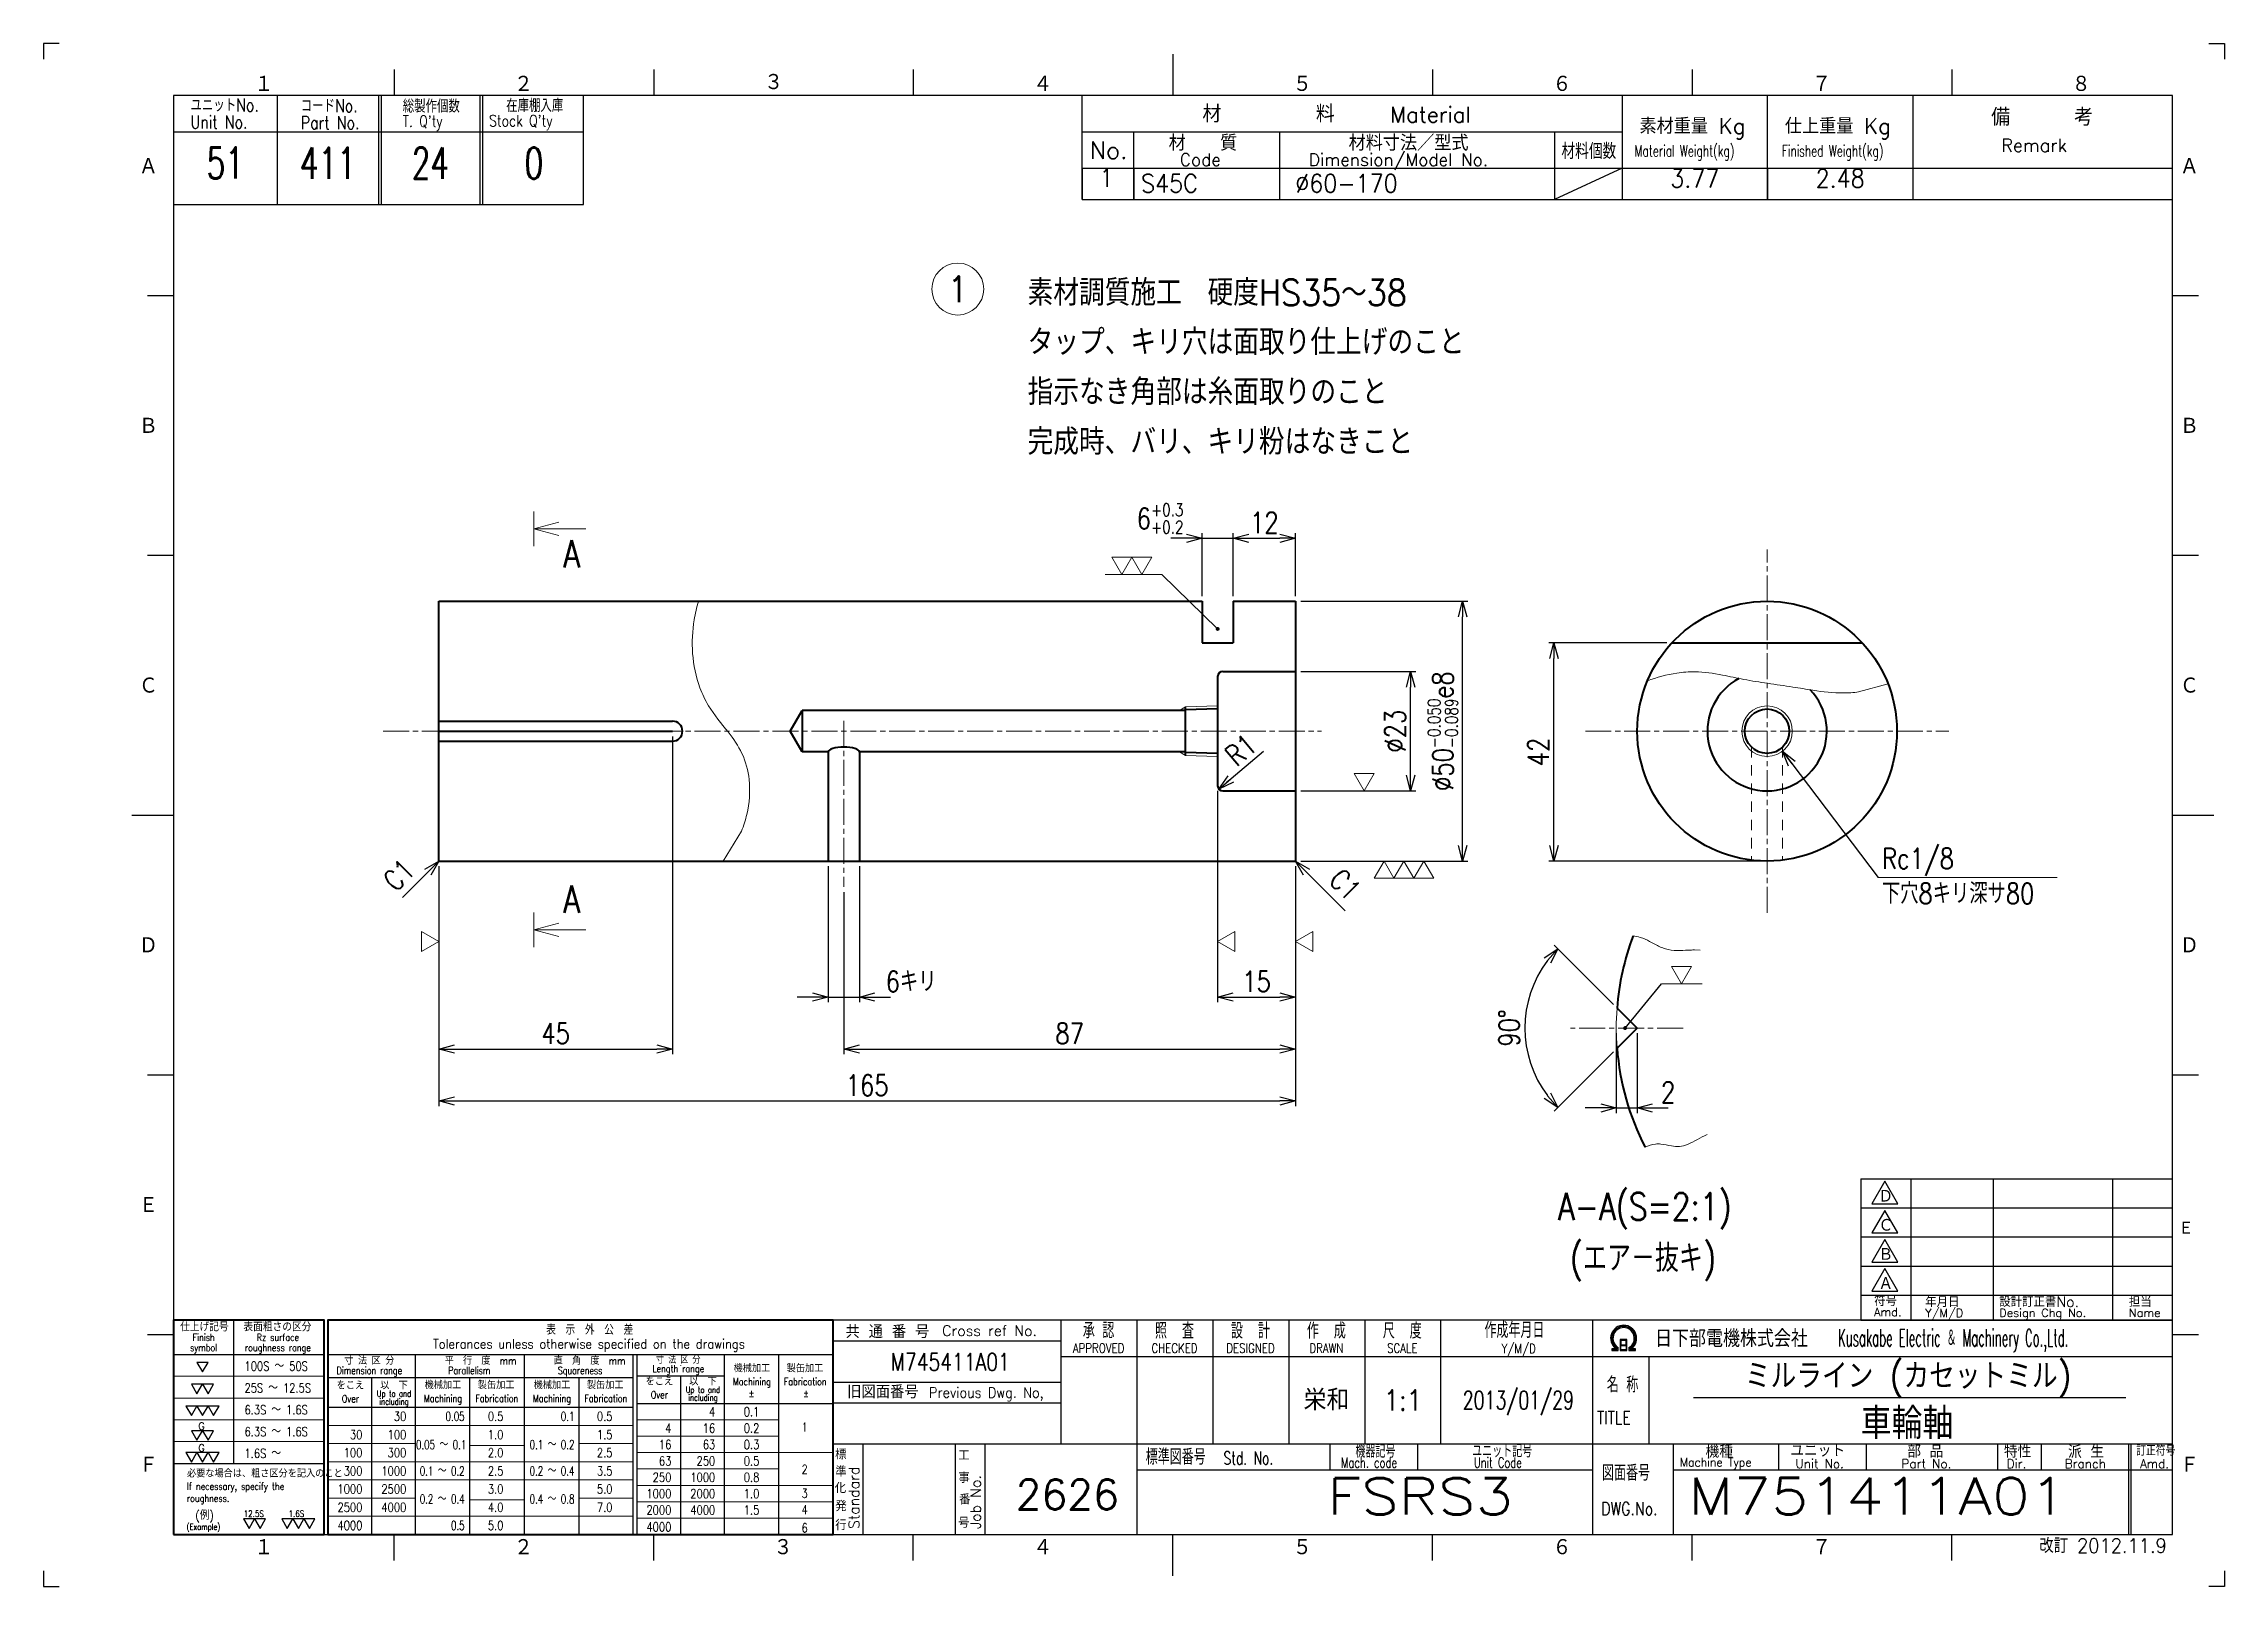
# Model space of a CAD drawing. Header units: millimetres. Extents: x 0 to 420, y 0 to 297.
import ezdxf
from ezdxf.enums import TextEntityAlignment as Align

# ---------------------------------------------------------------- set-up
doc = ezdxf.new("R2010")
doc.units = ezdxf.units.MM
doc.linetypes.add('GEN7A', pattern=[7.5, 5, -0.75, 1, -0.75])
doc.linetypes.add('HIDDEN2', pattern=[3.5, 2, -1.5])
doc.layers.get('0').update_dxf_attribs({"lineweight": 20})
doc.layers.get('DEFPOINTS').update_dxf_attribs({"color": 253})
for name, color, linetype, lineweight in [('2', 5, 'Continuous', 40), ('3A', 6, 'HIDDEN2', 20), ('4', 3, 'Continuous', 13), ('5', 3, 'Continuous', 13), ('6', 7, 'Continuous', 50), ('7A', 4, 'GEN7A', 13), ('8', 1, 'Continuous', 13)]:
    doc.layers.add(name, color=color, linetype=linetype, lineweight=lineweight)
doc.layers.add('RAHM2', color=1, linetype='Continuous')
doc.layers.add('RAHM3', color=52, linetype='Continuous')
doc.styles.add('DIMENSION', font='romans.shx', dxfattribs={"width": 0.8, "bigfont": 'extfont2.shx'})
doc.styles.get("Standard").update_dxf_attribs({"font": 'romans.shx', "width": 0.8, "bigfont": 'extfont2.shx'})
doc.dimstyles.new('GEN-ISO$0', dxfattribs={"dimtxt": 4, "dimasz": 3, "dimexe": 1, "dimexo": 1, "dimgap": 1, "dimtad": 3, "dimrnd": 0.01, "dimdsep": 46, "dimtxsty": 'Standard', "dimblk": 'OPEN30', "dimcen": 0, "dimclrt": 7, "dimazin": 2, "dimtp": 0.1, "dimtm": 0.1, "dimtfac": 0.6, "dimtmove": 2, "dimatfit": 3, "dimldrblk": 'OPEN30', "dimfxl": 1, "dimarcsym": 0})
doc.dimstyles.new('GEN-ISO$2', dxfattribs={"dimtxt": 4, "dimasz": 3, "dimexe": 1, "dimexo": 1, "dimgap": 1, "dimtad": 3, "dimrnd": 0.01, "dimdsep": 46, "dimtxsty": 'Standard', "dimblk": 'OPEN30', "dimcen": 0, "dimclrt": 7, "dimazin": 2, "dimtp": 0.1, "dimtm": 0.1, "dimtfac": 0.6, "dimtmove": 2, "dimatfit": 3, "dimldrblk": 'OPEN30', "dimfxl": 1, "dimarcsym": 0})
doc.dimstyles.new('GEN-ISO$4', dxfattribs={"dimtxt": 4, "dimasz": 3, "dimexe": 1, "dimexo": 1, "dimgap": 1, "dimtad": 1, "dimtoh": 1, "dimrnd": 0.01, "dimdsep": 46, "dimtxsty": 'Standard', "dimblk": 'OPEN30', "dimcen": 0, "dimclrt": 7, "dimazin": 2, "dimtp": 0.1, "dimtm": 0.1, "dimtfac": 0.6, "dimtofl": 0, "dimtmove": 0, "dimatfit": 2, "dimldrblk": 'OPEN30', "dimfxl": 1, "dimarcsym": 0})
doc.dimstyles.new('GEN-ISO$7', dxfattribs={"dimtxt": 4, "dimasz": 3, "dimexe": 1, "dimexo": 1, "dimgap": 1, "dimtad": 3, "dimrnd": 0.01, "dimdsep": 46, "dimtxsty": 'Standard', "dimblk": 'OPEN30', "dimcen": 0, "dimclrt": 7, "dimazin": 2, "dimtp": 0.1, "dimtm": 0.1, "dimtfac": 0.6, "dimtmove": 2, "dimatfit": 3, "dimldrblk": 'OPEN30', "dimfxl": 1, "dimarcsym": 0})

msp = doc.modelspace()

# ---------------------------------------------------------------- texts
at = {"layer": '6'}
for s, height, width, p in [('素材調質施工\u3000硬度HS35～38', 5, 0.9, (189.516, 246.564)), ('A', 5.25, 0.8, (100.072, 196.162)), ('Rc1/8', 4, 0.8, (354.052, 138.132)), ('A', 5.25, 0.8, (100.072, 129.655)), ('下穴8キリ深サ80', 4, 0.8, (354.052, 131.4)), ('A-A(S=2:1)', 5.25, 0.8, (291.626, 70.521)), ('(エア－抜キ)', 5.25, 0.8, (293.955, 60.548))]:
    msp.add_text(s, height=height, dxfattribs=dict(at, width=width)).set_placement(p)
at = {"layer": '6', "width": 0.8}
for rotation, p in [(45, (67.837, 133.532)), (315, (247.261, 135.66))]:
    msp.add_text('C1', height=4, rotation=rotation, dxfattribs=at).set_placement(p)

# ---------------------------------------------------------------- blocks, each defined once
blk = doc.blocks.new('1A3ブヒン')
at = {"layer": '2'}
for points in [[(25, 10), (54.05, 10), (54.05, 51.26), (25, 51.26)], [(54.75, 10), (152.05, 10), (152.05, 51.26), (54.75, 51.26)]]:
    blk.add_lwpolyline(points, close=True, dxfattribs=at)
at = {"layer": '4'}
for p, q in [((25, 40.46), (54.05, 40.46)), ((25, 36.26), (54.05, 36.26)), ((25, 32.06), (54.05, 32.06)), ((54.75, 31), (113.55, 31)), ((114.25, 32.05), (141.55, 32.05)), ((25, 27.86), (54.05, 27.86)), ((54.75, 27.5), (71.55, 27.5)), ((82.05, 27.15), (92.55, 27.15)), ((103.05, 27.5), (113.55, 27.5)), ((114.25, 28.9), (141.55, 28.9)), ((114.25, 25.75), (152.05, 25.75)), ((54.75, 24), (113.55, 24)), ((114.25, 22.6), (141.55, 22.6)), ((54.75, 20.5), (113.55, 20.5)), ((54.75, 17), (71.55, 17)), ((103.05, 17), (113.55, 17)), ((114.25, 19.45), (152.05, 19.45)), ((54.75, 13.5), (113.55, 13.5)), ((82.05, 16.65), (92.55, 16.65)), ((114.25, 16.3), (152.05, 16.3)), ((114.25, 13.15), (152.05, 13.15))]:
    blk.add_line(p, q, dxfattribs=at)
at = {"layer": 'RAHM2', "color": 5, "linetype": 'Continuous'}
for p, q in [((3, 297), (0, 297)), ((0, 297), (0, 294)), ((217.5, 295), (217.5, 287)), ((417, 297), (420, 297)), ((420, 297), (420, 294)), ((67.5, 292), (67.5, 287)), ((117.5, 292), (117.5, 287)), ((167.5, 292), (167.5, 287)), ((267.5, 292), (267.5, 287)), ((317.5, 292), (317.5, 287)), ((367.5, 292), (367.5, 287)), ((410, 287), (25, 287)), ((25, 287), (25, 10)), ((104, 266), (104, 287)), ((410, 10), (410, 287)), ((25, 266), (64.5, 266)), ((64.5, 266), (104, 266)), ((20, 248.5), (25, 248.5)), ((410, 248.5), (415, 248.5)), ((20, 198.5), (25, 198.5)), ((410, 198.5), (415, 198.5)), ((17, 148.5), (25, 148.5)), ((410, 148.5), (418, 148.5)), ((20, 98.5), (25, 98.5)), ((410, 98.5), (415, 98.5)), ((350, 51.26), (410, 51.26)), ((20, 48.5), (25, 48.5)), ((410, 48.5), (415, 48.5)), ((25, 10), (410, 10)), ((67.5, 5), (67.5, 10)), ((117.5, 5), (117.5, 10)), ((217.5, 2), (217.5, 10)), ((267.5, 5), (267.5, 10)), ((317.5, 5), (317.5, 10)), ((367.5, 5), (367.5, 10)), ((0, 3), (0, 0)), ((0, 0), (3, 0)), ((420, 0), (417, 0)), ((420, 3), (420, 0))]:
    blk.add_line(p, q, dxfattribs=at)
at = {"layer": 'RAHM2', "color": 7, "linetype": 'Continuous'}
for p, q in [((45, 287), (45, 266)), ((64.5, 287), (64.5, 266)), ((65, 287), (65, 266)), ((84, 287), (84, 266)), ((84.5, 287), (84.5, 266)), ((200, 267), (200, 287)), ((304, 287), (304, 267)), ((332, 267), (332, 287)), ((360, 287), (360, 267)), ((25, 280), (64.5, 280)), ((64.5, 280), (104, 280)), ((200, 280), (304, 280)), ((210, 267), (210, 280)), ((238, 280), (238, 267)), ((291, 280), (291, 267)), ((200, 273), (410, 273)), ((304, 273), (291, 267)), ((200, 267), (410, 267)), ((350, 78.46), (410, 78.46)), ((350, 78.46), (350, 51.26)), ((359.6, 78.46), (359.6, 51.26)), ((375.44, 78.46), (375.44, 51.26)), ((398.48, 78.46), (398.48, 51.26)), ((410, 51.26), (410, 78.46)), ((350, 72.86), (410, 72.86)), ((350, 67.26), (410, 67.26)), ((350, 61.66), (410, 61.66)), ((350, 56.06), (410, 56.06)), ((36.55, 51.26), (36.55, 23.66)), ((195.93, 51.26), (195.93, 27.42)), ((210.55, 51.26), (210.55, 10)), ((225.18, 51.26), (225.18, 27.42)), ((239.8, 51.26), (239.8, 27.42)), ((254.43, 51.26), (254.43, 27.42)), ((269.05, 51.26), (269.05, 27.42)), ((298.3, 51.26), (298.3, 10)), ((152.05, 47.26), (195.93, 47.26)), ((25, 44.66), (54.05, 44.66)), ((54.75, 44.66), (152.05, 44.66)), ((71.55, 44.66), (71.55, 10)), ((92.55, 44.66), (92.55, 10)), ((113.55, 10), (113.55, 44.66)), ((114.25, 44.66), (114.25, 10)), ((122.65, 42.56), (122.65, 42.54)), ((131.05, 44.66), (131.05, 10)), ((141.55, 44.66), (141.55, 10)), ((195.93, 44.26), (410, 44.26)), ((269.05, 44.26), (269.05, 27.42)), ((298.3, 44.26), (298.3, 44.26)), ((309.17, 44.26), (309.17, 27.42)), ((54.75, 40.21), (113.55, 40.21)), ((63.15, 40.21), (63.15, 10)), ((82.05, 40.21), (82.05, 10)), ((103.05, 40.21), (103.05, 10)), ((114.25, 40.56), (131.05, 40.56)), ((122.65, 40.56), (122.65, 10)), ((152.05, 39.34), (195.93, 39.34)), ((54.75, 34.5), (113.55, 34.5)), ((114.25, 35.2), (152.05, 35.2)), ((152.05, 35.34), (195.93, 35.34)), ((152.05, 27.42), (410, 27.42)), ((157.77, 27.42), (157.77, 10)), ((175.59, 27.42), (175.59, 10)), ((181.3, 27.42), (181.3, 10)), ((247.73, 27.42), (247.73, 22.42)), ((264.59, 27.42), (264.59, 22.42)), ((313.83, 27.42), (313.83, 10)), ((334.15, 27.42), (334.15, 22.42)), ((351, 27.42), (351, 22.42)), ((376.29, 27.42), (376.29, 22.42)), ((384.72, 27.42), (384.72, 22.42)), ((401.57, 10), (401.57, 27.42)), ((402.07, 10), (402.07, 27.42)), ((25, 23.66), (54.05, 23.66)), ((210.55, 22.42), (298.3, 22.42)), ((313.83, 22.42), (410, 22.42)), ((167.5, 5), (167.5, 10))]:
    blk.add_line(p, q, dxfattribs=at)
at = {"layer": 'RAHM2', "color": 3, "linetype": 'Continuous'}
blk.add_line((317.73, 36.35), (401.03, 36.35), dxfattribs=at)
at = {"layer": 'RAHM2', "color": 7, "linetype": 'Continuous'}
for points in [[(354.63, 77.99), (352.12, 73.64), (357.14, 73.64)], [(354.63, 72.39), (352.12, 68.04), (357.14, 68.04)], [(354.63, 66.79), (352.12, 62.44), (357.14, 62.44)], [(354.63, 61.19), (352.12, 56.84), (357.14, 56.84)], [(30.6, 41.29), (31.66, 43.12), (29.54, 43.12), (30.6, 41.29)], [(29.54, 37.09), (30.6, 38.92), (28.48, 38.92), (29.54, 37.09)], [(31.66, 37.09), (32.72, 38.92), (30.6, 38.92), (31.66, 37.09)], [(28.48, 32.89), (29.54, 34.72), (27.42, 34.72), (28.48, 32.89)], [(30.6, 32.89), (31.66, 34.72), (29.54, 34.72), (30.6, 32.89)], [(32.72, 32.89), (33.78, 34.72), (31.66, 34.72), (32.72, 32.89)], [(29.54, 28.12), (30.6, 29.96), (28.48, 29.96), (29.54, 28.12)], [(31.66, 28.12), (32.72, 29.96), (30.6, 29.96), (31.66, 28.12)], [(28.48, 23.92), (29.54, 25.76), (27.42, 25.76), (28.48, 23.92)], [(30.6, 23.92), (31.66, 25.76), (29.54, 25.76), (30.6, 23.92)], [(32.72, 23.92), (33.78, 25.76), (31.66, 25.76), (32.72, 23.92)], [(39.56, 11.14), (40.62, 12.98), (38.49, 12.98), (39.56, 11.14)], [(41.68, 11.14), (42.74, 12.98), (40.62, 12.98), (41.68, 11.14)], [(46.93, 11.14), (47.99, 12.98), (45.87, 12.98), (46.93, 11.14)], [(49.06, 11.14), (50.12, 12.98), (47.99, 12.98), (49.06, 11.14)], [(51.18, 11.14), (52.24, 12.98), (50.12, 12.98), (51.18, 11.14)]]:
    blk.add_lwpolyline(points, close=True, dxfattribs=at)
at = {"layer": 'RAHM2', "color": 5, "linetype": 'Continuous'}
blk.add_lwpolyline([(410, 51.26), (152.05, 51.26), (152.05, 10)], dxfattribs=at)
at = {"layer": 'RAHM2', "color": 7, "linetype": 'Continuous'}
for points in [[(303.62, 47.51), (303.62, 45.4), (304.92, 45.4), (304.92, 47.51), (303.62, 47.51)], [(303.77, 47.36), (303.77, 46.53), (304.77, 46.53), (304.77, 47.36), (303.77, 47.36)], [(304.77, 46.38), (304.77, 45.55), (303.77, 45.55), (303.77, 46.38), (304.77, 46.38)], [(302.02, 45.4), (303.22, 45.4), (303.22, 46.01)], [(302.02, 45.58), (302.97, 45.58), (302.97, 45.91)], [(302.72, 45.82), (302.72, 45.75), (302.02, 45.75), (302.02, 45.4)], [(305.32, 45.98), (305.32, 45.4), (306.58, 45.4), (306.58, 45.75), (305.85, 45.75), (305.85, 45.8)], [(305.57, 45.87), (305.57, 45.58), (306.58, 45.58)]]:
    blk.add_lwpolyline(points, dxfattribs=at)
for radius, start, end in [(2.5, 308.2706, 230.8952), (2.28, 303.9949, 234.4013), (2.06, 299.8294, 238.4756)]:
    blk.add_arc((304.3, 47.76), radius, start, end, dxfattribs=at)
at = {"layer": '4', "width": 0.9}
blk.add_text('改訂 2012.11.9', height=2.8, dxfattribs=at).set_placement((408.91, 6.44), align=Align.RIGHT)
at = {"layer": 'RAHM2', "color": 5, "linetype": 'Continuous'}
for s, height, p in [('１', 3.31, (40.6, 287.58)), ('２', 3.31, (90.6, 287.58)), ('４', 3.31, (190.6, 287.58)), ('５', 3.31, (240.6, 287.58)), ('６', 3.31, (290.6, 287.58)), ('７', 3.31, (340.6, 287.58)), ('８', 3.31, (390.6, 287.58)), ('Ａ', 3.31, (18.36, 271.74)), ('Ａ', 3.31, (411.44, 271.74)), ('Ｂ', 3.31, (18.36, 221.74)), ('Ｂ', 3.31, (411.44, 221.74)), ('Ｃ', 3.31, (18.36, 171.74)), ('Ｃ', 3.31, (411.44, 171.74)), ('Ｄ', 3.31, (18.36, 121.74)), ('Ｄ', 3.31, (411.44, 121.74)), ('Ｅ', 3.31, (18.36, 71.74)), ('Ｅ', 2.65, (411.15, 67.64)), ('Ｆ', 3.31, (18.36, 21.74)), ('Ｆ', 3.31, (411.44, 21.74)), ('１', 3.31, (40.6, 5.87)), ('２', 3.31, (90.6, 5.87)), ('３', 3.31, (140.6, 5.87)), ('４', 3.31, (190.6, 5.87)), ('５', 3.31, (240.6, 5.87)), ('６', 3.31, (290.6, 5.87)), ('７', 3.31, (340.6, 5.87))]:
    blk.add_text(s, height=height, dxfattribs=at).set_placement(p)
blk.add_text('３', height=3.31, dxfattribs=at).set_placement((140.6, 289.58), align=Align.MIDDLE)
at = {"layer": 'RAHM2', "color": 7, "linetype": 'Continuous'}
for s, height, width, p in [('ユニットNo.', 2.5, 0.8, (28.29, 283.92)), ('コードNo.', 2.5, 0.8, (49.52, 283.81)), ('総製作個数', 2.5, 0.8, (69.17, 283.72)), ('在庫棚入庫', 2.5, 0.8, (89.08, 283.82)), ('Unit No.', 2.5, 0.8, (28.29, 280.64)), ('Part No.', 2.5, 0.8, (49.52, 280.53)), ("T. Q'ty", 2.2, 0.8, (69.17, 280.96)), ("Stock Q'ty", 2.2, 0.8, (85.8, 281.06)), ('材料個数', 3, 0.8, (292.32, 274.79)), ('Material Weight(kg)', 2.2, 0.68, (306.37, 275.25)), ('Finished Weight(kg)', 2.2, 0.68, (334.74, 275.25)), ('作成年月日', 3, 0.7, (277.49, 47.82)), ('Y/M/D', 1.8, 0.8, (280.79, 44.87)), ('Kusakabe Electric ＆ Machinery Co.,Ltd.', 3.3108, 0.5, (345.56, 46.19)), ('100S ～ 50S', 1.75, 0.8, (38.69, 41.52)), ('25S ～ 12.5S', 1.75, 0.8, (38.69, 37.32)), ('Previous Dwg. No,', 2, 0.9, (170.53, 36.31)), ('名 称', 3, 0.7, (301.06, 37.33)), ('6.3S ～ 1.6S', 1.75, 0.8, (38.69, 33.12)), ('0.1', 1.75, 0.8, (134.84, 32.73)), ('TITLE', 2.5, 0.8, (299.18, 31.25)), ('6.3S ～ 1.6S', 1.75, 0.8, (38.69, 28.92)), ('0.2', 1.75, 0.8, (134.84, 29.58)), ('1', 1.75, 0.8, (145.97, 29.81)), ('1.6S ～ ', 1.75, 0.8, (38.69, 24.72)), ('0.3', 1.75, 0.8, (134.84, 26.43)), ('標準図番号', 3, 0.7, (212.26, 23.44)), ('Std. No.', 2.5, 0.7, (227.23, 23.44)), ('機器記号', 2.5, 0.7, (252.65, 24.77)), ('ユニット記号', 2.5, 0.7, (275.14, 24.85)), ('訂正符号', 2, 0.7, (403.01, 25.16)), ('必要な場合は、粗さ区分を記入のこと', 1.4, 0.9, (27.61, 20.99)), ('0.5', 1.75, 0.8, (134.84, 23.28)), ('0.8', 1.75, 0.8, (134.84, 20.13)), ('2', 1.75, 0.8, (145.97, 21.65)), ('Mach. code', 2, 0.7, (249.86, 22.83)), ('Unit Code', 2, 0.7, (275.45, 22.83)), ('図面番号', 3, 0.7, (300.15, 20.37)), ('Machine Type', 1.7, 0.9, (315.15, 23.05)), ('If necessary, specify the', 1.4, 0.8, (27.61, 18.58)), ('roughness.', 1.4, 0.8, (27.61, 16.26)), ('1.0', 1.75, 0.8, (134.84, 16.98)), ('3', 1.75, 0.8, (145.97, 17.04)), ('(例)', 1.6, 0.9, (29.2, 12.85)), ('12.5S', 1.26, 0.8, (38.53, 13.36)), ('1.6S', 1.26, 0.8, (47.18, 13.36)), ('1.5', 1.75, 0.8, (134.84, 13.83)), ('4', 1.75, 0.8, (145.97, 13.89)), ('(Example)', 1.2, 0.8, (27.53, 10.87)), ('6', 1.75, 0.8, (145.97, 10.39))]:
    blk.add_text(s, height=height, dxfattribs=dict(at, width=width)).set_placement(p)
for s, height, p in [('材\u3000\u3000\u3000\u3000\u3000料', 3.311, (223.18, 281.82)), ('Material', 3, (259.34, 281.82)), ('素材重量 Kg', 3, (307.35, 279.63)), ('仕上重量 Kg', 3, (335.35, 279.63)), ('備     考', 3.311, (375.08, 281.21)), ('No.', 3.311, (201.5, 274.82)), ('材\u3000\u3000質', 3, (216.68, 276.39)), ('材料寸法／型式', 3, (251.33, 276.39)), ('Remark', 2.5, (377.03, 276.16)), ('Code', 2.4, (218.82, 273.45)), ('Dimension/Model No.', 2.4, (243.65, 273.45)), ('Ｄ', 2.56, (353.38, 73.83)), ('Ｃ', 2.56, (353.38, 68.23)), ('Ｂ', 2.56, (353.38, 62.63)), ('Ａ', 2.56, (353.38, 57.03)), ('符号', 2, (352.54, 53.96)), ('年月日', 2, (362.39, 53.77)), ('設計訂正書No.', 2, (376.64, 53.81)), ('担当', 2, (401.6, 53.81)), ('共 通 番 号', 2.5, (154.44, 47.79)), ('Amd.', 1.6, (352.54, 52.01)), ('Y/M/D', 1.6, (362.39, 51.83)), ('Design Chg No.', 1.6, (376.64, 51.86)), ('Name', 1.6, (401.6, 51.86)), ('Cross ref No.', 2, (173.05, 48.23)), ('旧図面番号', 2.5, (154.76, 36.21)), ('標', 2, (152.44, 24.43)), ('工', 2, (176.15, 24.24)), ('機種', 2.4, (320.08, 24.76)), ('ユニット', 2.4, (336.39, 24.96)), ('部 品', 2.4, (358.93, 24.79)), ('特性', 2.4, (377.55, 24.78)), ('派 生', 2.4, (389.89, 24.72)), ('準', 2, (152.47, 21.11)), ('事', 2, (176.17, 19.92)), ('Unit No.', 1.7, (337.39, 22.76)), ('Part No.', 1.7, (357.81, 22.76)), ('Dir.', 1.7, (378.09, 22.76)), ('Branch', 1.7, (389.24, 22.76)), ('Amd.', 1.7, (403.74, 22.76)), ('化', 2, (152.37, 17.95)), ('番', 2, (176.31, 15.76)), ('行', 2, (152.46, 10.82)), ('発', 2, (152.46, 14.47)), ('号', 2, (176.11, 11.28))]:
    blk.add_text(s, height=height, dxfattribs=at).set_placement(p)
for s, height, width, p in [('仕上げ記号', 1.54, 0.9, (30.97, 49.13)), ('表面粗さの区分', 1.54, 0.9, (45.03, 49.13)), ('表\u3000示\u3000外\u3000公\u3000差', 1.8, 0.9, (105.18, 48.48)), ('symbol', 1.4, 0.8, (30.82, 45.27)), ('Finish', 1.4, 0.8, (30.82, 47.24)), ('roughness range', 1.4, 0.8, (45.12, 45.27)), ('Rz surface', 1.4, 0.8, (45.12, 47.24)), ('Tolerances unless otherwise specified on the drawings', 1.8, 0.9, (105.02, 45.77)), ('Dimension range', 1.4, 0.8, (62.73, 40.86)), ('寸 法 区 分', 1.4, 0.9, (62.73, 42.71)), ('Parallelism', 1.4, 0.8, (81.99, 40.86)), ('平\u3000行\u3000度\u3000mm', 1.4, 0.9, (84.16, 42.71)), ('Squareness', 1.4, 0.8, (103.32, 40.86)), ('直\u3000角\u3000度\u3000mm', 1.4, 0.9, (105.16, 42.71)), ('Length range', 1.4, 0.8, (122.23, 41.21)), ('寸 法 区 分', 1.4, 0.8, (122.23, 42.89)), ('機械加工', 1.4, 0.9, (136.41, 41.24)), ('製缶加工', 1.4, 0.9, (146.64, 41.24)), ('をこえ', 1.4, 0.9, (59.09, 37.95)), ('以\u3000下', 1.4, 0.9, (67.49, 37.95)), ('機械加工', 1.4, 0.9, (76.91, 38.02)), ('製缶加工', 1.4, 0.9, (87.16, 38.02)), ('機械加工', 1.4, 0.9, (97.91, 38.02)), ('製缶加工', 1.4, 0.9, (108.16, 38.02)), ('をこえ', 1.4, 0.9, (118.59, 38.7)), ('Up to and', 1.2, 0.8, (126.98, 37.25)), ('以\u3000下', 1.4, 0.9, (126.99, 38.7)), ('Machining', 1.4, 0.8, (136.41, 38.72)), ('Fabrication', 1.4, 0.8, (146.68, 38.72)), ('Over', 1.4, 0.8, (59.09, 35.42)), ('Up to and', 1.2, 0.8, (67.48, 36.5)), ('including', 1.2, 0.8, (67.49, 34.98)), ('Machining', 1.4, 0.8, (76.91, 35.49)), ('Fabrication', 1.4, 0.8, (87.28, 35.49)), ('Machining', 1.4, 0.8, (97.91, 35.49)), ('Fabrication', 1.4, 0.8, (108.28, 35.49)), ('Over', 1.4, 0.8, (118.59, 36.17)), ('including', 1.2, 0.8, (126.99, 35.73)), ('%%P', 1.4, 0.9, (136.33, 36.46)), ('%%P', 1.4, 0.9, (146.83, 36.46))]:
    blk.add_text(s, height=height, dxfattribs=dict(at, width=width)).set_placement(p, align=Align.CENTER)
for s, height, width, p in [('承 認', 3, 0.7, (203.18, 49.35)), ('照  査', 3, 0.7, (217.8, 49.35)), ('設  計', 3, 0.7, (232.43, 49.35)), ('作  成', 3, 0.7, (247.05, 49.35)), ('尺  度', 3, 0.7, (261.67, 49.35)), ('APPROVED', 1.8, 0.8, (203.18, 45.85)), ('CHECKED', 1.8, 0.8, (217.8, 45.85)), ('DESIGNED', 1.8, 0.8, (232.43, 45.85)), ('DRAWN', 1.8, 0.8, (247.05, 45.85)), ('SCALE', 1.8, 0.8, (261.67, 45.85)), ('DWG.No.', 2.5, 0.8, (305.41, 14.96))]:
    blk.add_text(s, height=height, dxfattribs=dict(at, width=width)).set_placement(p, align=Align.MIDDLE)
at = {"layer": 'RAHM2', "color": 7, "linetype": 'Continuous', "width": 0.844147}
blk.add_text('日下部電機株式会社', height=3.311, dxfattribs=at).set_placement((310.35, 46.06), (339.79, 46.06), align=Align.FIT)
at = {"layer": 'RAHM2', "color": 7, "linetype": 'Continuous'}
for s, width, p in [('30', 0.8, (69.85, 31.85)), ('0.05', 0.7, (81.08, 31.85)), ('0.5', 0.8, (88.56, 31.85)), ('0.1', 0.7, (102.24, 31.85)), ('0.5', 0.8, (109.56, 31.85)), ('4', 0.8, (129.35, 32.73)), ('30', 0.8, (61.4, 28.35)), ('100', 0.8, (69.85, 28.35)), ('1.0', 0.8, (88.56, 28.35)), ('1.5', 0.8, (109.56, 28.35)), ('4', 0.8, (120.9, 29.58)), ('16', 0.8, (129.35, 29.58)), ('100', 0.8, (61.4, 24.85)), ('300', 0.8, (69.85, 24.85)), ('0.05 ～ 0.1', 0.7, (81.41, 26.42)), ('2.0', 0.8, (88.56, 24.85)), ('0.1 ～ 0.2', 0.7, (102.24, 26.42)), ('2.5', 0.8, (109.56, 24.85)), ('16', 0.8, (120.9, 26.43)), ('63', 0.8, (129.35, 26.43)), ('300', 0.8, (61.4, 21.35)), ('1000', 0.8, (69.85, 21.35)), ('0.1 ～ 0.2', 0.7, (81.08, 21.35)), ('2.5', 0.8, (88.56, 21.35)), ('0.2 ～ 0.4', 0.7, (102.24, 21.35)), ('3.5', 0.8, (109.56, 21.35)), ('250', 0.8, (120.9, 20.13)), ('63', 0.8, (120.9, 23.28)), ('1000', 0.8, (129.35, 20.13)), ('250', 0.8, (129.35, 23.28)), ('1000', 0.8, (61.4, 17.85)), ('2500', 0.8, (69.85, 17.85)), ('0.2 ～ 0.4', 0.7, (81.08, 15.93)), ('3.0', 0.8, (88.56, 17.85)), ('0.4 ～ 0.8', 0.7, (102.24, 15.93)), ('5.0', 0.8, (109.56, 17.85)), ('1000', 0.8, (120.9, 16.98)), ('2000', 0.8, (129.35, 16.98)), ('2500', 0.8, (61.4, 14.35)), ('4000', 0.8, (61.4, 10.85)), ('4000', 0.8, (69.85, 14.35)), ('0.5', 0.7, (81.08, 10.85)), ('4.0', 0.8, (88.56, 14.35)), ('5.0', 0.8, (88.56, 10.85)), ('7.0', 0.8, (109.56, 14.35)), ('2000', 0.8, (120.9, 13.83)), ('4000', 0.8, (129.35, 13.83)), ('4000', 0.8, (120.9, 10.58))]:
    blk.add_text(s, height=1.75, dxfattribs=dict(at, width=width)).set_placement(p, align=Align.RIGHT)
for p in [(31.04, 30.15), (31.04, 25.95)]:
    blk.add_text('G', height=1.4, dxfattribs=at).set_placement(p, align=Align.RIGHT)
for s, p in [('Standard', (157.07, 11.05)), ('Job No.', (180.5, 11.05))]:
    blk.add_text(s, height=2, rotation=90, dxfattribs=at).set_placement(p)
at = {"layer": 'RAHM2', "color": 5, "linetype": 'Continuous', "width": 0.7}
for tag, p in [('HEADER3', (35, 274.01)), ('HEADER4', (54.75, 274)), ('HEADER15', (74.49, 274)), ('HEADER16', (94.43, 274))]:
    blk.add_attdef(tag, text='', height=6, dxfattribs=at).set_placement(p, align=Align.MIDDLE)
at = {"layer": 'RAHM2', "color": 7, "linetype": 'Continuous'}
blk.add_attdef('HEADER5', text='', height=2.5, dxfattribs=at).set_placement((63.69, 267.1), align=Align.BOTTOM_RIGHT)
for tag, height, width, p in [('HEADER25', 2.56, 0.63, (367.53, 75.57)), ('HEADER23', 2.66, 0.8, (387.12, 75.42)), ('HEADER24', 2.8, 0.8, (404.05, 75.44)), ('HEADER22', 2.56, 0.63, (367.53, 69.97)), ('HEADER20', 2.66, 0.8, (387.12, 69.82)), ('HEADER21', 2.8, 0.8, (404.05, 69.84)), ('HEADER19', 2.56, 0.63, (367.53, 64.37)), ('HEADER17', 2.66, 0.8, (387.12, 64.22)), ('HEADER18', 2.8, 0.8, (404.05, 64.24)), ('HEADER11', 2.56, 0.63, (367.53, 58.77)), ('HEADER9', 2.66, 0.8, (387.12, 58.62)), ('HEADER10', 2.8, 0.8, (404.05, 58.64)), ('HEADER7', 3.31, 0.8, (174.63, 43.21)), ('HEADER1', 5, 0.9, (359.12, 40.15)), ('GEN-TITLE-SCA', 4, 0.85, (261.79, 35.85)), ('HEADER2', 6, 0.9, (358.89, 31.68)), ('HEADER14', 3.31, 0.8, (174.63, 31.29))]:
    blk.add_attdef(tag, text='', height=height, dxfattribs=dict(at, width=width)).set_placement(p, align=Align.MIDDLE)
for tag, p in [('HEADER27', (232.45, 36.09)), ('HEADER26', (247.07, 36.09))]:
    blk.add_attdef(tag, text='', height=4, dxfattribs=at).set_placement(p, align=Align.MIDDLE)
at = {"layer": 'RAHM2', "color": 7, "linetype": 'Continuous', "width": 0.7}
blk.add_attdef('GEN-TITLE-DAT', text='', height=3.5, dxfattribs=at).set_placement((284.03, 34.1), align=Align.CENTER)
at = {"layer": 'RAHM2', "color": 5, "linetype": 'Continuous'}
blk.add_attdef('HEADER6', text='', height=5.8, dxfattribs=at).set_placement((207.09, 13.03), align=Align.BOTTOM_RIGHT)
at = {"layer": 'RAHM2', "color": 5, "linetype": 'Continuous', "style": 'DIMENSION', "width": 1.2}
for tag, p in [('HEADER13', (213.56, 11.75)), ('HEADER12', (247.26, 11.72)), ('GEN-TITLE-DWG', (316.79, 11.74))]:
    blk.add_attdef(tag, text='', height=7.02, dxfattribs=at).set_placement(p, align=Align.BOTTOM_LEFT)
at = {"layer": 'RAHM2', "color": 5, "linetype": 'Continuous', "style": 'DIMENSION'}
blk.add_attdef('HEADER8', text='', height=7.02, dxfattribs=at).set_placement((408.58, 11.71), align=Align.BOTTOM_RIGHT)
blk = doc.blocks.new('STDBUHIN')
at = {"color": 7}
for p, q in [((0, 0), (0, -6)), ((10, 0), (10, -6)), ((38, 0), (38, -6)), ((91, 0), (91, -6)), ((104, 0), (104, -6)), ((132, 0), (132, -6)), ((160, 0), (160, -6)), ((0, -6), (210, -6))]:
    blk.add_line(p, q, dxfattribs=at)
at = {"layer": 'RAHM3', "color": 7, "width": 0.9}
for tag, p in [('1GENST', (4.710911, -4.609434)), ('4GENST', (96.434633, -4.658422)), ('5GENST', (118, -4.729)), ('6GENST', (146, -4.729))]:
    blk.add_attdef(tag, text='', height=3.5, dxfattribs=at).set_placement(p, align=Align.BOTTOM_CENTER)
at = {"layer": 'RAHM3', "color": 7}
for tag, p, width in [('2GENST', (11.373533, -4.658422), 0.8), ('3GENST', (41.070972, -4.658422), 0.8), ('7GENST', (162.759538, -4.671383), 0.9)]:
    blk.add_attdef(tag, p, '', height=3.5, dxfattribs=dict(at, width=width))
blk = doc.blocks.new('GENBALLOON1')
blk.add_circle((0, 0), 5)
at = {"flags": 1}
blk.add_attdef('GEN_PARENT', text='', height=2.5, dxfattribs=at).set_placement((0, 0), align=Align.MIDDLE)
blk.add_attdef('REF_NO', text='', height=3.5).set_placement((0, 0), align=Align.MIDDLE)
at = {"color": 7, "flags": 1}
for tag, p in [('5GENINF', (6.43, 0.96)), ('6GENINF', (6.43, 0.63)), ('7GENINF', (6.43, 0.3)), ('8GENINF', (6.43, -0.04)), ('9GENINF', (6.43, -0.37)), ('3GENINF', (6.43, -2.34)), ('4GENINF', (6.43, -2.67)), ('10GENINF', (6.43, -0.7)), ('11GENINF', (6.43, -1)), ('12GENINF', (6.43, -1.34)), ('13GENINF', (6.43, -1.67)), ('14GENINF', (6.43, -2)), ('15GENINF', (6.43, -3)), ('16GENINF', (6.43, -3.34)), ('17GENINF', (6.43, -3.7)), ('18GENINF', (6.43, -4.04)), ('19GENINF', (6.43, -4.37)), ('20GENINF', (6.43, -4.7)), ('21GENINF', (6.43, -5.04)), ('22GENINF', (6.43, -5.37))]:
    blk.add_attdef(tag, p, '', height=0.2, dxfattribs=at)
blk = doc.blocks.new('SIAGE1')
at = {"layer": '8', "ltscale": 10}
blk.add_lwpolyline([(0, 0), (-1.92, 3.33), (1.92, 3.33), (0, 0)], dxfattribs=at)
blk = doc.blocks.new('SEC')
at = {"layer": '8'}
for p, q in [((0, 0), (0, 10)), ((0, 0), (-1.29, 4.83)), ((0, 0), (1.29, 4.83)), ((-3.33, 0), (3.33, 0))]:
    blk.add_line(p, q, dxfattribs=at)
blk = doc.blocks.new('_Open30')
at = {"color": 0, "linetype": 'ByBlock', "lineweight": -2}
for p, q in [((-1, 0.27), (0, 0)), ((0, 0), (-1, -0.27)), ((0, 0), (-1, 0))]:
    blk.add_line(p, q, dxfattribs=at)
blk = doc.blocks.new('*D26')
at = {"layer": '5', "color": 0, "lineweight": -2, "transparency": 16777216}
for p, q in [((76.11, 138.64), (76.11, 92.45)), ((241.11, 138.64), (241.11, 92.45)), ((79.11, 93.45), (238.11, 93.45))]:
    blk.add_line(p, q, dxfattribs=at)
at = {"layer": 'DEFPOINTS', "color": 0, "transparency": 16777216}
for p in [(76.11, 139.64), (241.11, 139.64), (241.11, 93.45)]:
    blk.add_point(p, dxfattribs=at)
at = {"layer": '5', "color": 0, "lineweight": -2, "transparency": 16777216, "xscale": 3, "yscale": 3, "zscale": 3, "rotation": 180}
blk.add_blockref('_Open30', (76.11, 93.45), dxfattribs=at)
at = {"layer": '5', "color": 0, "lineweight": -2, "transparency": 16777216, "xscale": 3, "yscale": 3, "zscale": 3}
blk.add_blockref('_Open30', (241.11, 93.45), dxfattribs=at)
at = {"layer": '5', "color": 7, "transparency": 16777216, "insert": (158.61, 96.45), "char_height": 4, "attachment_point": 5}
blk.add_mtext('165', dxfattribs=at)
blk = doc.blocks.new('*D27')
at = {"layer": '5', "color": 0, "lineweight": -2, "transparency": 16777216}
for p, q in [((121.11, 163.64), (121.11, 102.45)), ((76.11, 138.64), (76.11, 102.45)), ((79.11, 103.45), (118.11, 103.45))]:
    blk.add_line(p, q, dxfattribs=at)
at = {"layer": 'DEFPOINTS', "color": 0, "transparency": 16777216}
for p in [(121.11, 164.64), (76.11, 139.64), (121.11, 103.45)]:
    blk.add_point(p, dxfattribs=at)
at = {"layer": '5', "color": 0, "lineweight": -2, "transparency": 16777216, "xscale": 3, "yscale": 3, "zscale": 3, "rotation": 180}
blk.add_blockref('_Open30', (76.11, 103.45), dxfattribs=at)
at = {"layer": '5', "color": 0, "lineweight": -2, "transparency": 16777216, "xscale": 3, "yscale": 3, "zscale": 3}
blk.add_blockref('_Open30', (121.11, 103.45), dxfattribs=at)
at = {"layer": '5', "color": 7, "transparency": 16777216, "insert": (98.61, 106.45), "char_height": 4, "attachment_point": 5}
blk.add_mtext('45', dxfattribs=at)
blk = doc.blocks.new('*D28')
at = {"layer": '5', "color": 0, "lineweight": -2, "transparency": 16777216}
for p, q in [((241.11, 138.64), (241.11, 102.45)), ((154.11, 133.64), (154.11, 102.45)), ((157.11, 103.45), (238.11, 103.45))]:
    blk.add_line(p, q, dxfattribs=at)
at = {"layer": 'DEFPOINTS', "color": 0, "transparency": 16777216}
for p in [(241.11, 139.64), (154.11, 134.64), (241.11, 103.45)]:
    blk.add_point(p, dxfattribs=at)
at = {"layer": '5', "color": 0, "lineweight": -2, "transparency": 16777216, "xscale": 3, "yscale": 3, "zscale": 3, "rotation": 180}
blk.add_blockref('_Open30', (154.11, 103.45), dxfattribs=at)
at = {"layer": '5', "color": 0, "lineweight": -2, "transparency": 16777216, "xscale": 3, "yscale": 3, "zscale": 3}
blk.add_blockref('_Open30', (241.11, 103.45), dxfattribs=at)
at = {"layer": '5', "color": 7, "transparency": 16777216, "insert": (197.61, 106.45), "char_height": 4, "attachment_point": 5}
blk.add_mtext('87', dxfattribs=at)
blk = doc.blocks.new('*D29')
at = {"layer": '5', "color": 0, "lineweight": -2, "transparency": 16777216}
for p, q in [((151.11, 138.64), (151.11, 112.45)), ((157.11, 138.64), (157.11, 112.45)), ((148.11, 113.45), (145.11, 113.45)), ((151.11, 113.45), (157.11, 113.45)), ((160.11, 113.45), (163.11, 113.45))]:
    blk.add_line(p, q, dxfattribs=at)
at = {"layer": 'DEFPOINTS', "color": 0, "transparency": 16777216}
for p in [(151.11, 139.64), (157.11, 139.64), (157.11, 113.45)]:
    blk.add_point(p, dxfattribs=at)
at = {"layer": '5', "color": 0, "lineweight": -2, "transparency": 16777216, "xscale": 3, "yscale": 3, "zscale": 3}
blk.add_blockref('_Open30', (151.11, 113.45), dxfattribs=at)
at = {"layer": '5', "color": 0, "lineweight": -2, "transparency": 16777216, "xscale": 3, "yscale": 3, "zscale": 3, "rotation": 180}
blk.add_blockref('_Open30', (157.11, 113.45), dxfattribs=at)
at = {"layer": '5', "color": 7, "transparency": 16777216, "insert": (167.07, 116.45), "char_height": 4, "attachment_point": 5}
blk.add_mtext('6キリ', dxfattribs=at)
blk = doc.blocks.new('*D30')
at = {"layer": '5', "color": 0, "lineweight": -2, "transparency": 16777216}
for p, q in [((226.11, 153.14), (226.11, 112.45)), ((241.11, 138.64), (241.11, 112.45)), ((229.11, 113.45), (238.11, 113.45))]:
    blk.add_line(p, q, dxfattribs=at)
at = {"layer": 'DEFPOINTS', "color": 0, "transparency": 16777216}
for p in [(226.11, 154.14), (241.11, 139.64), (241.11, 113.45)]:
    blk.add_point(p, dxfattribs=at)
at = {"layer": '5', "color": 0, "lineweight": -2, "transparency": 16777216, "xscale": 3, "yscale": 3, "zscale": 3, "rotation": 180}
blk.add_blockref('_Open30', (226.11, 113.45), dxfattribs=at)
at = {"layer": '5', "color": 0, "lineweight": -2, "transparency": 16777216, "xscale": 3, "yscale": 3, "zscale": 3}
blk.add_blockref('_Open30', (241.11, 113.45), dxfattribs=at)
at = {"layer": '5', "color": 7, "transparency": 16777216, "insert": (233.61, 116.45), "char_height": 4, "attachment_point": 5}
blk.add_mtext('15', dxfattribs=at)
blk = doc.blocks.new('*D31')
at = {"layer": '5', "color": 0, "lineweight": -2, "transparency": 16777216}
for p, q in [((242.11, 176.14), (264.28, 176.14)), ((263.28, 156.14), (263.28, 173.14)), ((242.11, 153.14), (264.28, 153.14))]:
    blk.add_line(p, q, dxfattribs=at)
at = {"layer": 'DEFPOINTS', "color": 0, "transparency": 16777216}
for p in [(241.11, 176.14), (263.28, 176.14), (241.11, 153.14)]:
    blk.add_point(p, dxfattribs=at)
at = {"layer": '5', "color": 0, "lineweight": -2, "transparency": 16777216, "xscale": 3, "yscale": 3, "zscale": 3}
for p, rotation in [((263.28, 176.14), 90), ((263.28, 153.14), 270)]:
    blk.add_blockref('_Open30', p, dxfattribs=dict(at, rotation=rotation))
at = {"layer": '5', "color": 7, "transparency": 16777216, "insert": (260.28, 164.64), "char_height": 4, "attachment_point": 5, "rotation": 90}
blk.add_mtext('%%c23', dxfattribs=at)
blk = doc.blocks.new('*D32')
at = {"layer": '5', "color": 0, "lineweight": -2, "transparency": 16777216}
for p, q in [((242.11, 189.64), (274.28, 189.64)), ((273.28, 142.64), (273.28, 186.64)), ((242.11, 139.64), (274.28, 139.64))]:
    blk.add_line(p, q, dxfattribs=at)
at = {"layer": 'DEFPOINTS', "color": 0, "transparency": 16777216}
for p in [(241.11, 189.64), (273.28, 189.64), (241.11, 139.64)]:
    blk.add_point(p, dxfattribs=at)
at = {"layer": '5', "color": 0, "lineweight": -2, "transparency": 16777216, "xscale": 3, "yscale": 3, "zscale": 3}
for p, rotation in [((273.28, 189.64), 90), ((273.28, 139.64), 270)]:
    blk.add_blockref('_Open30', p, dxfattribs=dict(at, rotation=rotation))
at = {"layer": '5', "color": 7, "transparency": 16777216, "insert": (269.48, 164.64), "char_height": 4, "attachment_point": 5, "rotation": 90}
blk.add_mtext('\\A1;%%c50{\\H2.400000;\\S-0.050^ -0.089;}e8', dxfattribs=at)
blk = doc.blocks.new('*D33')
at = {"layer": '5', "color": 0, "lineweight": -2, "transparency": 16777216}
for p, q in [((220.11, 201.78), (217.11, 201.78)), ((223.11, 190.64), (223.11, 202.78)), ((223.11, 201.78), (229.11, 201.78)), ((229.11, 190.64), (229.11, 202.78)), ((232.11, 201.78), (235.11, 201.78))]:
    blk.add_line(p, q, dxfattribs=at)
at = {"layer": 'DEFPOINTS', "color": 0, "transparency": 16777216}
for p in [(229.11, 201.78), (223.11, 189.64), (229.11, 189.64)]:
    blk.add_point(p, dxfattribs=at)
at = {"layer": '5', "color": 0, "lineweight": -2, "transparency": 16777216, "xscale": 3, "yscale": 3, "zscale": 3}
blk.add_blockref('_Open30', (223.11, 201.78), dxfattribs=at)
at = {"layer": '5', "color": 0, "lineweight": -2, "transparency": 16777216, "xscale": 3, "yscale": 3, "zscale": 3, "rotation": 180}
blk.add_blockref('_Open30', (229.11, 201.78), dxfattribs=at)
at = {"layer": '5', "color": 7, "transparency": 16777216, "insert": (215.03, 205.58), "char_height": 4, "attachment_point": 5}
blk.add_mtext('\\A1;6{\\H2.400000;\\S+0.3^ +0.2;}', dxfattribs=at)
blk = doc.blocks.new('*D34')
at = {"layer": '5', "color": 0, "lineweight": -2, "transparency": 16777216}
for p, q in [((229.11, 190.64), (229.11, 202.78)), ((232.11, 201.78), (238.11, 201.78)), ((241.11, 190.64), (241.11, 202.78))]:
    blk.add_line(p, q, dxfattribs=at)
at = {"layer": 'DEFPOINTS', "color": 0, "transparency": 16777216}
for p in [(241.11, 201.78), (229.11, 189.64), (241.11, 189.64)]:
    blk.add_point(p, dxfattribs=at)
at = {"layer": '5', "color": 0, "lineweight": -2, "transparency": 16777216, "xscale": 3, "yscale": 3, "zscale": 3, "rotation": 180}
blk.add_blockref('_Open30', (229.11, 201.78), dxfattribs=at)
at = {"layer": '5', "color": 0, "lineweight": -2, "transparency": 16777216, "xscale": 3, "yscale": 3, "zscale": 3}
blk.add_blockref('_Open30', (241.11, 201.78), dxfattribs=at)
at = {"layer": '5', "color": 7, "transparency": 16777216, "insert": (235.11, 204.78), "char_height": 4, "attachment_point": 5}
blk.add_mtext('12', dxfattribs=at)
blk = doc.blocks.new('*D35')
at = {"layer": '5', "color": 0, "lineweight": -2, "transparency": 16777216}
for p, q in [((227.87, 154.79), (234.93, 160.79)), ((228.64, 155.43), (227.87, 154.79))]:
    blk.add_line(p, q, dxfattribs=at)
at = {"layer": 'DEFPOINTS', "color": 0, "transparency": 16777216}
for p in [(227.11, 154.14), (227.87, 154.79)]:
    blk.add_point(p, dxfattribs=at)
at = {"layer": '5', "color": 0, "lineweight": -2, "transparency": 16777216, "xscale": 3, "yscale": 3, "zscale": 3, "rotation": 220.3944547994174}
blk.add_blockref('_Open30', (226.35, 153.49), dxfattribs=at)
at = {"layer": '5', "color": 7, "transparency": 16777216, "insert": (230.6, 161.05), "char_height": 4, "attachment_point": 5, "rotation": 40.3945}
blk.add_mtext('R1', dxfattribs=at)
blk = doc.blocks.new('*D36')
at = {"layer": '5', "color": 0, "lineweight": -2, "transparency": 16777216}
for p, q in [((312.59, 181.64), (289.87, 181.64)), ((290.87, 142.64), (290.87, 178.64)), ((330.93, 139.64), (289.87, 139.64))]:
    blk.add_line(p, q, dxfattribs=at)
at = {"layer": 'DEFPOINTS', "color": 0, "transparency": 16777216}
for p in [(290.87, 181.64), (313.59, 181.64), (331.93, 139.64)]:
    blk.add_point(p, dxfattribs=at)
at = {"layer": '5', "color": 0, "lineweight": -2, "transparency": 16777216, "xscale": 3, "yscale": 3, "zscale": 3}
for p, rotation in [((290.87, 181.64), 90), ((290.87, 139.64), 270)]:
    blk.add_blockref('_Open30', p, dxfattribs=dict(at, rotation=rotation))
at = {"layer": '5', "color": 7, "transparency": 16777216, "insert": (287.87, 160.64), "char_height": 4, "attachment_point": 5, "rotation": 90}
blk.add_mtext('42', dxfattribs=at)
blk = doc.blocks.new('*D37')
at = {"layer": '5', "color": 0, "lineweight": -2, "transparency": 16777216}
for p, q in [((302.32, 112.04), (290.89, 123.47)), ((302.32, 102.92), (290.89, 91.5))]:
    blk.add_line(p, q, dxfattribs=at)
blk.add_arc((306.88, 107.48), 21.6, 142.9625, 217.0375, dxfattribs=at)
at = {"layer": 'DEFPOINTS', "color": 0, "transparency": 16777216}
for p in [(286.01, 113.07), (303.03, 111.33), (306.88, 107.48), (306.88, 107.48), (303.03, 103.63)]:
    blk.add_point(p, dxfattribs=at)
at = {"layer": '5', "color": 0, "lineweight": -2, "transparency": 16777216, "xscale": 3, "yscale": 3, "zscale": 3}
for p, rotation in [((291.6, 122.76), 48.98115503461089), ((291.6, 92.2), 311.0188449653899)]:
    blk.add_blockref('_Open30', p, dxfattribs=dict(at, rotation=rotation))
at = {"layer": '5', "color": 7, "transparency": 16777216, "insert": (282.27, 107.48), "char_height": 4, "attachment_point": 5, "rotation": 90}
blk.add_mtext('90°', dxfattribs=at)
blk = doc.blocks.new('*D38')
at = {"layer": '5', "color": 0, "lineweight": -2, "transparency": 16777216}
for p, q in [((302.88, 106.48), (302.88, 91.1)), ((306.88, 106.48), (306.88, 91.1)), ((299.88, 92.1), (296.88, 92.1)), ((302.88, 92.1), (306.88, 92.1)), ((309.88, 92.1), (312.88, 92.1))]:
    blk.add_line(p, q, dxfattribs=at)
at = {"layer": 'DEFPOINTS', "color": 0, "transparency": 16777216}
for p in [(302.88, 107.48), (306.88, 107.48), (306.88, 92.1)]:
    blk.add_point(p, dxfattribs=at)
at = {"layer": '5', "color": 0, "lineweight": -2, "transparency": 16777216, "xscale": 3, "yscale": 3, "zscale": 3}
blk.add_blockref('_Open30', (302.88, 92.1), dxfattribs=at)
at = {"layer": '5', "color": 0, "lineweight": -2, "transparency": 16777216, "xscale": 3, "yscale": 3, "zscale": 3, "rotation": 180}
blk.add_blockref('_Open30', (306.88, 92.1), dxfattribs=at)
at = {"layer": '5', "color": 7, "transparency": 16777216, "insert": (312.88, 95.1), "char_height": 4, "attachment_point": 5}
blk.add_mtext('2', dxfattribs=at)
blk = doc.blocks.new('A$C44AD5685')
at = {"layer": '6', "width": 0.9}
for s, p in [('タップ、キリ穴は面取り仕上げのこと', (0, 19.2)), ('指示なき角部は糸面取りのこと', (0, 9.6)), ('完成時、バリ、キリ粉はなきこと', (0, 0))]:
    blk.add_text(s, height=5, dxfattribs=at).set_placement(p)

# ---------------------------------------------------------------- dimensions: what is measured, and where the dimension line sits
at = {"layer": '5'}
for base, p1, p2, override, picture, middle in [((229.113, 201.779), (223.113, 189.639), (229.113, 189.639), {"dimgap": 1, "dimtol": 1, "dimlim": 0, "dimtp": 0.3, "dimtm": -0.2, "dimtdec": 3, "dimtmove": 1, "dimtolj": 1}, '*D33', (215.028, 201.779)), ((121.113, 103.453), (76.113, 139.639), (121.113, 164.639), {"dimtm": 0.1, "dimtdec": 3, "dimtmove": 0}, '*D27', (98.613, 103.453)), ((306.877, 92.1), (302.877, 107.482), (306.877, 107.482), {"dimlfac": 0.5, "dimtm": 0.1, "dimtdec": 3, "dimtmove": 1}, '*D38', (312.877, 92.1))]:
    dim = msp.add_linear_dim(base=base, p1=p1, p2=p2, dimstyle='GEN-ISO$0', override=override, dxfattribs=at)
    dim.commit()
    dim.dimension.update_dxf_attribs({"geometry": picture, "text_midpoint": middle, "dimtype": 160})
for base, p1, p2, override, picture, middle in [((241.113, 201.779), (229.113, 189.639), (241.113, 189.639), {"dimtm": 0.1, "dimtdec": 3}, '*D34', (235.113, 204.779)), ((241.113, 113.453), (226.113, 154.139), (241.113, 139.639), {"dimtm": 0.1, "dimtdec": 3}, '*D30', (233.613, 116.453)), ((241.113, 93.453), (76.113, 139.639), (241.113, 139.639), {"dimtm": 0.1, "dimtdec": 3, "dimtmove": 0}, '*D26', (158.613, 96.453)), ((241.113, 103.453), (154.113, 134.639), (241.113, 139.639), {"dimtm": 0.1, "dimtdec": 3, "dimtmove": 0}, '*D28', (197.613, 106.453))]:
    dim = msp.add_linear_dim(base=base, p1=p1, p2=p2, dimstyle='GEN-ISO$0', override=override, dxfattribs=at)
    dim.commit()
    dim.dimension.update_dxf_attribs({"geometry": picture, "text_midpoint": middle})
dim = msp.add_linear_dim(base=(273.278, 189.639), p1=(241.113, 139.639), p2=(241.113, 189.639), angle=90, text='%%c<>e8', dimstyle='GEN-ISO$0', override={"dimgap": 1, "dimtol": 1, "dimlim": 0, "dimtp": -0.05, "dimtm": 0.089, "dimtdec": 3, "dimtmove": 0, "dimtolj": 1, "dimtzin": 0}, dxfattribs=at)
dim.commit()
dim.dimension.update_dxf_attribs({"geometry": '*D32', "text_midpoint": (273.278, 164.639), "dimtype": 160})
dim = msp.add_linear_dim(base=(290.872, 181.639), p1=(331.926, 139.639), p2=(313.595, 181.639), angle=90, dimstyle='GEN-ISO$0', override={"dimtm": 0.1, "dimtdec": 3}, dxfattribs=at)
dim.commit()
dim.dimension.update_dxf_attribs({"geometry": '*D36', "text_midpoint": (287.872, 160.639)})
dim = msp.add_linear_dim(base=(263.278, 176.139), p1=(241.113, 153.139), p2=(241.113, 176.139), angle=90, text='%%c<>', dimstyle='GEN-ISO$0', override={"dimtm": 0.1, "dimtdec": 3, "dimtmove": 0}, dxfattribs=at)
dim.commit()
dim.dimension.update_dxf_attribs({"geometry": '*D31', "text_midpoint": (260.278, 164.639)})
dim = msp.add_radius_dim(center=(227.113, 154.139), mpoint=(227.875, 154.787), dimstyle='GEN-ISO$4', override={"dimtoh": 0, "dimse1": 1, "dimtm": 0.1, "dimtdec": 3}, dxfattribs=at)
dim.commit()
dim.dimension.update_dxf_attribs({"geometry": '*D35', "text_midpoint": (230.602, 161.046)})
dim = msp.add_linear_dim(base=(157.113, 113.453), p1=(151.113, 139.639), p2=(157.113, 139.639), text='<>キリ', dimstyle='GEN-ISO$0', override={"dimtm": 0.1, "dimtdec": 3, "dimtmove": 1}, dxfattribs=at)
dim.commit()
dim.dimension.update_dxf_attribs({"geometry": '*D29', "text_midpoint": (167.07, 113.453), "dimtype": 160})
dim = msp.add_angular_dim_2l(base=(286.009, 113.0731), line1=((306.877, 107.4815), (303.0256, 111.3329)), line2=((306.877, 107.4815), (303.0256, 103.63)), dimstyle='GEN-ISO$2', override={"dimtm": 0.1, "dimtdec": 3}, dxfattribs=at)
dim.commit()
dim.dimension.update_dxf_attribs({"geometry": '*D37', "text_midpoint": (282.2728, 107.4815)})

# ---------------------------------------------------------------- linework, layer by layer
at = {"layer": '2'}
for p, q in [((76.113, 189.639), (223.113, 189.639)), ((76.113, 139.639), (76.113, 189.639)), ((223.113, 189.639), (223.113, 181.639)), ((229.113, 189.639), (229.113, 181.639)), ((229.113, 189.639), (241.113, 189.639)), ((241.113, 189.639), (241.113, 139.639)), ((223.113, 181.639), (229.113, 181.639)), ((313.595, 181.639), (350.256, 181.639)), ((226.113, 175.139), (226.113, 154.139)), ((227.113, 176.139), (241.113, 176.139)), ((143.804, 164.639), (146.113, 168.639)), ((219.913, 168.639), (146.113, 168.639)), ((146.113, 168.639), (146.113, 160.639)), ((219.913, 159.969), (219.913, 169.309)), ((226.113, 168.922), (219.913, 168.728)), ((76.113, 166.565), (121.113, 166.565)), ((76.113, 164.639), (121.113, 164.639)), ((146.113, 160.639), (143.804, 164.639)), ((76.113, 162.713), (121.113, 162.713)), ((151.113, 160.639), (146.113, 160.639)), ((151.113, 160.639), (151.113, 139.639)), ((219.913, 160.639), (157.113, 160.639)), ((157.113, 160.639), (157.113, 139.639)), ((226.113, 160.356), (219.913, 160.55)), ((227.113, 153.139), (241.113, 153.139)), ((76.113, 139.639), (241.113, 139.639)), ((306.877, 107.481), (303.026, 111.333)), ((306.877, 107.481), (303.026, 103.63))]:
    msp.add_line(p, q, dxfattribs=at)
for radius in [25, 4.283]:
    msp.add_circle((331.926, 164.639), radius, dxfattribs=at)
for centre, radius, start, end in [((227.113, 175.139), 1, 90, 180), ((331.926, 164.639), 11.5, 118.05992, 43.77617), ((121.113, 164.639), 1.926, 270, 90), ((227.113, 154.139), 1, 180, 270), ((352.877, 107.482), 50, 159.23345, 175.5822), ((352.877, 107.482), 50, 184.4178, 207.30194)]:
    msp.add_arc(centre, radius, start, end, dxfattribs=at)
msp.add_ellipse((154.113, 160.639), major_axis=(-3, 0), ratio=0.3142574, start_param=3.1415927, end_param=6.2831853, dxfattribs=at)
at = {"layer": '3A'}
for p, q in [((328.926, 161.582), (328.926, 139.82)), ((334.926, 161.582), (334.926, 139.82))]:
    msp.add_line(p, q, dxfattribs=at)
at = {"layer": '4'}
for p, q in [((349.549, 172.199), (355.219, 173.746)), ((219.913, 169.309), (218.752, 168.639)), ((226.113, 169.503), (219.913, 169.309)), ((219.913, 159.969), (218.752, 160.639)), ((226.113, 159.775), (219.913, 159.969)), ((134.41, 145.4), (130.908, 139.639)), ((353.34, 136.48), (387.792, 136.48)), ((317.929, 122.519), (319.051, 122.497))]:
    msp.add_line(p, q, dxfattribs=at)
msp.add_circle((331.926, 164.639), 4.864, dxfattribs=at)
for centre, radius, start, end in [((153.705, 181.428), 28.787, 163.43008, 170.6604), ((152.731, 181.566), 27.804, 170.6168, 184.05012), ((148.991, 181.236), 24.049, 183.89463, 200.01987), ((145.011, 179.82), 19.825, 200.11357, 211.23645), ((318.84, 148.336), 27.814, 98.88262, 111.0164), ((317.76, 155.064), 21, 89.15772, 98.8045), ((317.159, 146.106), 29.97, 78.12495, 88.26181), ((424.307, 666.197), 501.044, 258.37295, 258.85755), ((346.444, 275.721), 102.886, 259.37887, 261.94035), ((273.959, -237.355), 415.284, 81.2836, 81.96333), ((2792.101, 15492.17), 15514.539, 260.8945469, 260.9089809), ((347.119, 210.958), 38.966, 260.59585, 269.25671), ((172.168, 198.382), 52.701, 213.18016, 220.03421), ((346.655, 192.591), 20.596, 269.88604, 278.07871), ((115.747, 151.134), 20.89, 26.14643, 39.7127), ((120.451, 153.801), 15.495, 5.71163, 24.95831), ((115.779, 153.262), 20.197, 346.71495, 5.91455), ((115.13, 153.316), 20.842, 337.6798, 346.98304), ((305.518, 118.268), 6.968, 73.38443, 85.00998), ((304.505, 115.524), 9.889, 60.97253, 72.3075), ((330.252, 161.783), 43.053, 240.88339, 243.87235), ((314.341, 129.502), 7.064, 244.43585, 253.7523), ((314.563, 130.813), 8.386, 254.80421, 269.97119), ((314.681, 159.356), 36.929, 269.80976, 273.29697), ((318.068, 96.915), 25.604, 90.31128, 92.8269), ((352.877, 107.482), 50, 175.5822, 184.4178), ((311.088, 79.41), 5.777, 96.44199, 117.1972), ((310.916, 80.12), 5.052, 83.54779, 95.41191), ((306.943, 50.68), 34.758, 79.04505, 82.49296), ((314.694, 90.851), 6.153, 259.27186, 273.13582), ((314.613, 89.935), 5.245, 274.56742, 292.56287), ((310.38, 100.111), 16.266, 292.5799, 299.94757), ((330.256, 65.484), 23.659, 114.7279, 119.79371)]:
    msp.add_arc(centre, radius, start, end, dxfattribs=at)
at = {"layer": '5', "ltscale": 5}
for p, q in [((215.361, 194.783), (204.429, 194.783)), ((311.608, 115.984), (319.429, 115.984))]:
    msp.add_line(p, q, dxfattribs=at)
at = {"layer": '7A'}
for p, q in [((331.926, 129.639), (331.926, 199.639)), ((65.371, 164.639), (246.113, 164.639)), ((154.113, 166.601), (154.113, 134.639)), ((296.925, 164.639), (366.926, 164.639)), ((315.738, 107.482), (294.041, 107.482))]:
    msp.add_line(p, q, dxfattribs=at)

# ---------------------------------------------------------------- block references
at = {"layer": '2'}
msp.add_blockref('1A3ブヒン', (0, 0), dxfattribs=at).add_auto_attribs({'GEN-TITLE-DWG': 'M751411A01', 'GEN-TITLE-DAT': '2013/01/29', 'GEN-TITLE-SCA': '1:1', 'HEADER1': 'ミルライン (カセットミル)', 'HEADER2': '車輪軸', 'HEADER3': '51', 'HEADER4': '411', 'HEADER6': '2626', 'HEADER12': 'FSRS3', 'HEADER15': '24', 'HEADER16': '0', 'HEADER26': '栄和', 'HEADER7': 'M745411A01'})
msp.add_blockref('A$C44AD5685', (189.516, 217.842), dxfattribs=at)
at = {"layer": '5'}
ref = msp.add_blockref('GENBALLOON1', (176.059, 249.756), dxfattribs=at)
ref.add_attrib('REF_NO', '1', dxfattribs={"color": 7, "height": 5, "width": 0.9}).set_placement((176.059, 249.756), align=Align.MIDDLE_CENTER)
at = {"layer": '8', "xscale": -1, "rotation": 270}
for name, p in [('SEC', (94.414, 203.616)), ('SEC', (94.414, 126.389)), ('SIAGE1', (226.113, 124.156)), ('SIAGE1', (241.113, 124.156))]:
    msp.add_blockref(name, p, dxfattribs=at)
at = {"layer": '8'}
for p in [(207.66, 194.783), (211.5, 194.783)]:
    msp.add_blockref('SIAGE1', p, dxfattribs=at)
at = {"layer": '8', "xscale": -1}
for p in [(254.312, 153.139), (315.469, 115.984)]:
    msp.add_blockref('SIAGE1', p, dxfattribs=at)
at = {"layer": '8'}
for p, rotation in [((258.152, 139.639), 180), ((261.992, 139.639), 180), ((265.832, 139.639), 180), ((76.113, 124.156), 90)]:
    msp.add_blockref('SIAGE1', p, dxfattribs=dict(at, rotation=rotation))
at = {"layer": 'RAHM2'}
ref = msp.add_blockref('STDBUHIN', (200, 273), dxfattribs=at)
ref.add_attrib('1GENST', '1', dxfattribs={"layer": 'RAHM3', "color": 7, "height": 3.5, "width": 0.9}).set_placement((204.711, 268.391), align=Align.BOTTOM_CENTER)
ref.add_attrib('2GENST', 'S45C', (211.374, 268.342), dxfattribs={"layer": 'RAHM3', "color": 7, "height": 3.5, "width": 0.9})
ref.add_attrib('3GENST', '%%c60-170', (241.071, 268.342), dxfattribs={"layer": 'RAHM3', "color": 7, "height": 3.5, "width": 0.9})
ref.add_attrib('5GENST', '3.77', dxfattribs={"layer": 'RAHM3', "color": 7, "height": 3.5, "width": 0.9}).set_placement((318, 268.271), align=Align.BOTTOM_CENTER)
ref.add_attrib('6GENST', '2.48', dxfattribs={"layer": 'RAHM3', "color": 7, "height": 3.5, "width": 0.9}).set_placement((346, 268.271), align=Align.BOTTOM_CENTER)

msp.set_redraw_order([(e.dxf.handle, doc.entitydb.next_handle()) for e in msp.query("TEXT MTEXT ATTDEF DIMENSION ARC_DIMENSION")])  # texts and dimensions are drawn at this point

# ---------------------------------------------------------------- leaders
at = {"layer": '5'}
for points, override in [([(226.113, 184.32), (215.361, 194.783)], {"dimgap": 1, "dimtad": 0, "dimtm": 0.1, "dimtdec": 3, "dimldrblk": 'DotSmall'}), ([(334.87, 160.767), (353.34, 136.48)], {"dimgap": 1, "dimtad": 0, "dimtm": 0.1, "dimtdec": 3}), ([(76.113, 139.639), (69.119, 132.645)], {"dimgap": 1, "dimtad": 0, "dimtm": 0.1, "dimtdec": 3}), ([(241.113, 139.639), (250.67, 130.081)], {"dimgap": 1, "dimtad": 0, "dimtm": 0.1, "dimtdec": 3}), ([(304.581, 107.482), (311.608, 115.984)], {"dimgap": 1, "dimtad": 0, "dimtm": 0.1, "dimtdec": 3, "dimldrblk": 'DotSmall'})]:
    msp.add_leader(points, dimstyle='GEN-ISO$7', override=override, dxfattribs=at)

doc.saveas('drawing.dxf')
